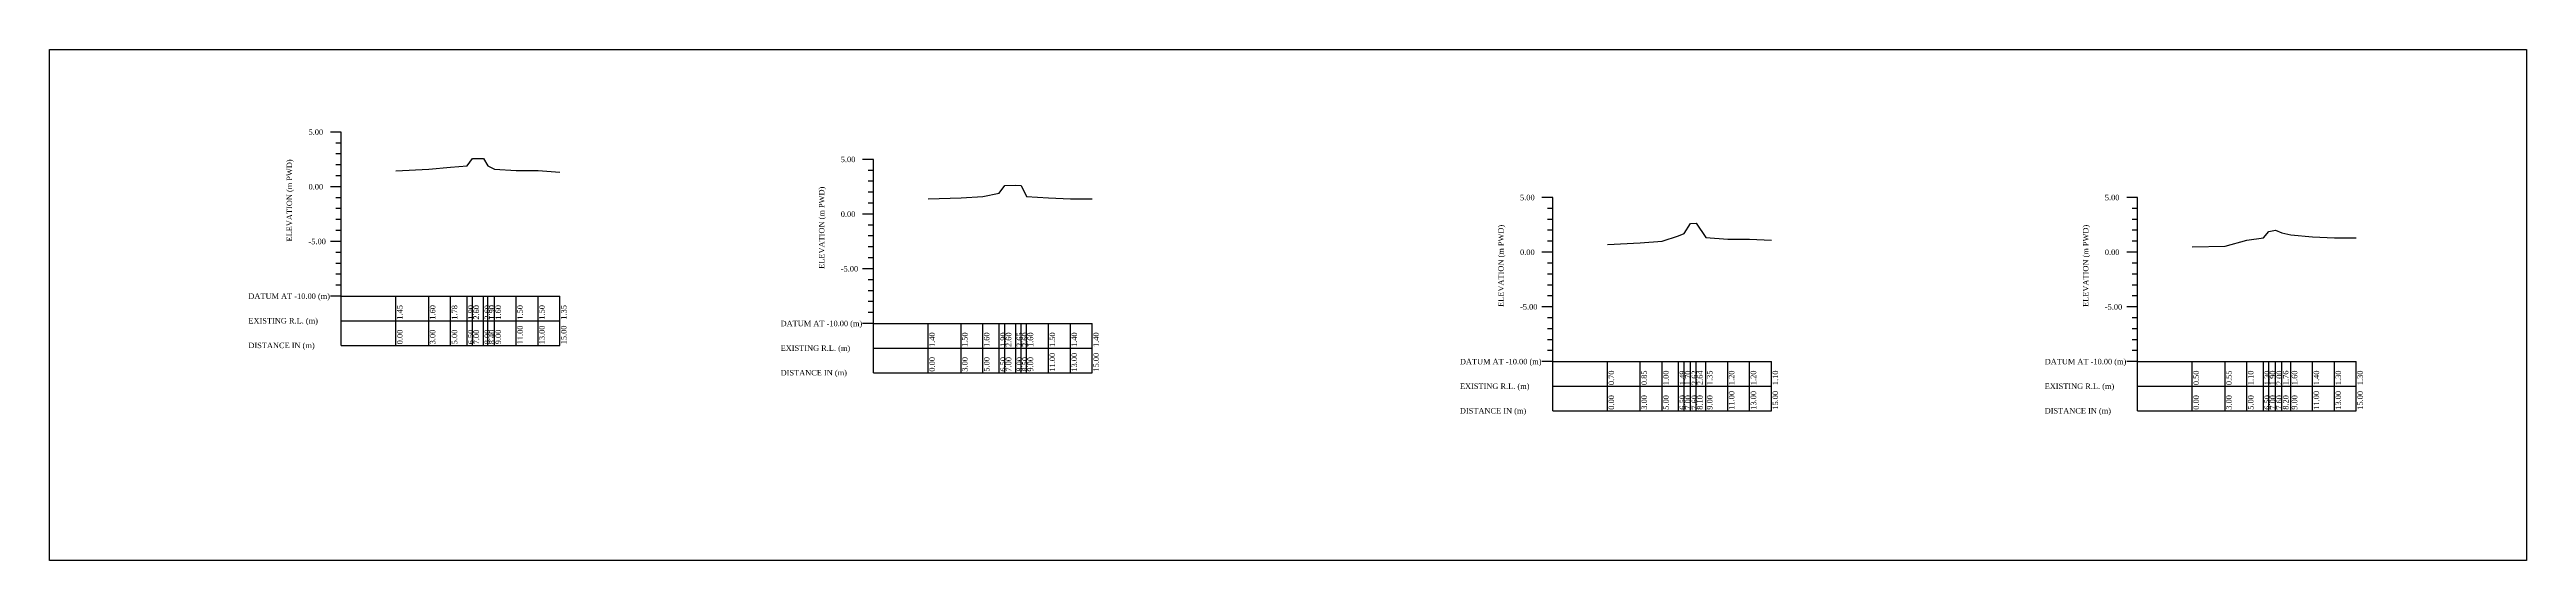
# Model space of a CAD drawing. Header units: metres. Extents: x -148477 to 168932, y -55673 to -2736.
# Drawn here: x -14759 to -14532.4, y -15293.7 to -15247 of the extents above; entities that cross this region are included whole.
import ezdxf

# ---------------------------------------------------------------- set-up
doc = ezdxf.new("R2010")
doc.units = ezdxf.units.M
doc.styles.add('liza', font='times.ttf', dxfattribs={"height": 2})

msp = doc.modelspace()

# ---------------------------------------------------------------- linework, layer by layer
at = {"color": 6, "linetype": 'Continuous', "lineweight": -3, "ltscale": 0.5}
for p, q in [((-14732.304, -15254.5227), (-14733.304, -15254.5227)), ((-14732.304, -15255.5227), (-14732.804, -15255.5227)), ((-14732.304, -15274.0227), (-14732.304, -15254.5227)), ((-14732.304, -15256.5227), (-14732.804, -15256.5227)), ((-14732.304, -15257.5227), (-14732.804, -15257.5227)), ((-14683.6237, -15257.0208), (-14684.6237, -15257.0208)), ((-14683.6237, -15276.5208), (-14683.6237, -15257.0208)), ((-14732.304, -15259.5227), (-14733.304, -15259.5227)), ((-14732.304, -15258.5227), (-14732.804, -15258.5227)), ((-14683.6237, -15258.0208), (-14684.1237, -15258.0208)), ((-14683.6237, -15259.0208), (-14684.1237, -15259.0208)), ((-14683.6237, -15260.0208), (-14684.1237, -15260.0208)), ((-14732.304, -15260.5227), (-14732.804, -15260.5227)), ((-14732.304, -15261.5227), (-14732.804, -15261.5227)), ((-14683.6237, -15262.0208), (-14684.6237, -15262.0208)), ((-14683.6237, -15261.0208), (-14684.1237, -15261.0208)), ((-14621.4943, -15260.503), (-14622.4943, -15260.503)), ((-14621.4943, -15261.503), (-14621.9943, -15261.503)), ((-14621.4943, -15280.003), (-14621.4943, -15260.503)), ((-14568.0079, -15260.503), (-14569.0079, -15260.503)), ((-14568.0079, -15261.503), (-14568.5079, -15261.503)), ((-14568.0079, -15280.003), (-14568.0079, -15260.503)), ((-14732.304, -15264.5227), (-14733.304, -15264.5227)), ((-14732.304, -15262.5227), (-14732.804, -15262.5227)), ((-14732.304, -15263.5227), (-14732.804, -15263.5227)), ((-14683.6237, -15263.0208), (-14684.1237, -15263.0208)), ((-14683.6237, -15264.0208), (-14684.1237, -15264.0208)), ((-14621.4943, -15262.503), (-14621.9943, -15262.503)), ((-14621.4943, -15263.503), (-14621.9943, -15263.503)), ((-14621.4943, -15264.503), (-14621.9943, -15264.503)), ((-14568.0079, -15262.503), (-14568.5079, -15262.503)), ((-14568.0079, -15263.503), (-14568.5079, -15263.503)), ((-14568.0079, -15264.503), (-14568.5079, -15264.503)), ((-14732.304, -15265.5227), (-14732.804, -15265.5227)), ((-14732.304, -15266.5227), (-14732.804, -15266.5227)), ((-14683.6237, -15265.0208), (-14684.1237, -15265.0208)), ((-14683.6237, -15266.0208), (-14684.1237, -15266.0208)), ((-14621.4943, -15265.503), (-14622.4943, -15265.503)), ((-14621.4943, -15266.503), (-14621.9943, -15266.503)), ((-14568.0079, -15265.503), (-14569.0079, -15265.503)), ((-14568.0079, -15266.503), (-14568.5079, -15266.503)), ((-14732.304, -15267.5227), (-14732.804, -15267.5227)), ((-14732.304, -15268.5227), (-14732.804, -15268.5227)), ((-14683.6237, -15267.0208), (-14684.6237, -15267.0208)), ((-14683.6237, -15268.0208), (-14684.1237, -15268.0208)), ((-14683.6237, -15269.0208), (-14684.1237, -15269.0208)), ((-14621.4943, -15267.503), (-14621.9943, -15267.503)), ((-14621.4943, -15268.503), (-14621.9943, -15268.503)), ((-14568.0079, -15267.503), (-14568.5079, -15267.503)), ((-14568.0079, -15268.503), (-14568.5079, -15268.503)), ((-14732.304, -15269.5227), (-14733.304, -15269.5227)), ((-14732.304, -15269.5227), (-14712.304, -15269.5227)), ((-14727.304, -15274.0227), (-14727.304, -15269.5227)), ((-14724.304, -15274.0227), (-14724.304, -15269.5227)), ((-14722.304, -15274.0227), (-14722.304, -15269.5227)), ((-14720.804, -15274.0227), (-14720.804, -15269.5227)), ((-14720.304, -15274.0227), (-14720.304, -15269.5227)), ((-14719.304, -15274.0227), (-14719.304, -15269.5227)), ((-14718.904, -15274.0227), (-14718.904, -15269.5227)), ((-14718.304, -15274.0227), (-14718.304, -15269.5227)), ((-14716.304, -15274.0227), (-14716.304, -15269.5227)), ((-14714.304, -15274.0227), (-14714.304, -15269.5227)), ((-14712.304, -15274.0227), (-14712.304, -15269.5227)), ((-14683.6237, -15270.0208), (-14684.1237, -15270.0208)), ((-14683.6237, -15271.0208), (-14684.1237, -15271.0208)), ((-14621.4943, -15270.503), (-14622.4943, -15270.503)), ((-14621.4943, -15269.503), (-14621.9943, -15269.503)), ((-14621.4943, -15271.503), (-14621.9943, -15271.503)), ((-14568.0079, -15270.503), (-14569.0079, -15270.503)), ((-14568.0079, -15269.503), (-14568.5079, -15269.503)), ((-14568.0079, -15271.503), (-14568.5079, -15271.503)), ((-14732.304, -15271.7727), (-14712.304, -15271.7727)), ((-14683.6237, -15272.0208), (-14684.6237, -15272.0208)), ((-14683.6237, -15272.0208), (-14663.6237, -15272.0208)), ((-14678.6237, -15276.5208), (-14678.6237, -15272.0208)), ((-14675.6237, -15276.5208), (-14675.6237, -15272.0208)), ((-14673.6237, -15276.5208), (-14673.6237, -15272.0208)), ((-14672.1237, -15276.5208), (-14672.1237, -15272.0208)), ((-14671.6237, -15276.5208), (-14671.6237, -15272.0208)), ((-14670.6237, -15276.5208), (-14670.6237, -15272.0208)), ((-14670.1237, -15276.5208), (-14670.1237, -15272.0208)), ((-14669.6237, -15276.5208), (-14669.6237, -15272.0208)), ((-14667.6237, -15276.5208), (-14667.6237, -15272.0208)), ((-14665.6237, -15276.5208), (-14665.6237, -15272.0208)), ((-14663.6237, -15276.5208), (-14663.6237, -15272.0208)), ((-14621.4943, -15272.503), (-14621.9943, -15272.503)), ((-14621.4943, -15273.503), (-14621.9943, -15273.503)), ((-14568.0079, -15272.503), (-14568.5079, -15272.503)), ((-14568.0079, -15273.503), (-14568.5079, -15273.503)), ((-14732.304, -15274.0227), (-14712.304, -15274.0227)), ((-14683.6237, -15274.2708), (-14663.6237, -15274.2708)), ((-14621.4943, -15275.503), (-14622.4943, -15275.503)), ((-14621.4943, -15274.503), (-14621.9943, -15274.503)), ((-14621.4943, -15275.503), (-14601.4943, -15275.503)), ((-14616.4943, -15280.003), (-14616.4943, -15275.503)), ((-14613.4943, -15280.003), (-14613.4943, -15275.503)), ((-14611.4943, -15280.003), (-14611.4943, -15275.503)), ((-14609.9943, -15280.003), (-14609.9943, -15275.503)), ((-14609.4943, -15280.003), (-14609.4943, -15275.503)), ((-14608.8943, -15280.003), (-14608.8943, -15275.503)), ((-14608.3943, -15280.003), (-14608.3943, -15275.503)), ((-14607.4943, -15280.003), (-14607.4943, -15275.503)), ((-14605.4943, -15280.003), (-14605.4943, -15275.503)), ((-14603.4943, -15280.003), (-14603.4943, -15275.503)), ((-14601.4943, -15280.003), (-14601.4943, -15275.503)), ((-14568.0079, -15275.503), (-14569.0079, -15275.503)), ((-14568.0079, -15274.503), (-14568.5079, -15274.503)), ((-14568.0079, -15275.503), (-14548.0079, -15275.503)), ((-14563.0079, -15280.003), (-14563.0079, -15275.503)), ((-14560.0079, -15280.003), (-14560.0079, -15275.503)), ((-14558.0079, -15280.003), (-14558.0079, -15275.503)), ((-14556.5079, -15280.003), (-14556.5079, -15275.503)), ((-14556.0079, -15280.003), (-14556.0079, -15275.503)), ((-14555.4079, -15280.003), (-14555.4079, -15275.503)), ((-14554.8079, -15280.003), (-14554.8079, -15275.503)), ((-14554.0079, -15280.003), (-14554.0079, -15275.503)), ((-14552.0079, -15280.003), (-14552.0079, -15275.503)), ((-14550.0079, -15280.003), (-14550.0079, -15275.503)), ((-14548.0079, -15280.003), (-14548.0079, -15275.503)), ((-14683.6237, -15276.5208), (-14663.6237, -15276.5208)), ((-14621.4943, -15277.753), (-14601.4943, -15277.753)), ((-14568.0079, -15277.753), (-14548.0079, -15277.753)), ((-14621.4943, -15280.003), (-14601.4943, -15280.003)), ((-14568.0079, -15280.003), (-14548.0079, -15280.003))]:
    msp.add_line(p, q, dxfattribs=at)
msp.add_lwpolyline([(-14758.9908, -15246.9799), (-14532.4436, -15246.9799), (-14532.4436, -15293.6796), (-14758.9908, -15293.6796)], close=True, dxfattribs=at)
for points in [[(-14727.304, -15258.0727), (-14724.304, -15257.9227), (-14722.304, -15257.7427), (-14720.804, -15257.6227), (-14720.304, -15256.9227), (-14719.304, -15256.9227), (-14718.904, -15257.6227), (-14718.304, -15257.9227), (-14716.304, -15258.0227), (-14714.304, -15258.0227), (-14712.304, -15258.1727)], [(-14678.6237, -15260.6208), (-14675.6237, -15260.5208), (-14673.6237, -15260.4208), (-14672.1237, -15260.1208), (-14671.6237, -15259.4208), (-14670.6237, -15259.3708), (-14670.1237, -15259.4208), (-14669.6237, -15260.4208), (-14667.6237, -15260.5208), (-14665.6237, -15260.6208), (-14663.6237, -15260.6208)], [(-14616.4943, -15264.803), (-14613.4943, -15264.653), (-14611.4943, -15264.503), (-14609.9943, -15264.013), (-14609.4943, -15263.803), (-14608.8943, -15262.883), (-14608.3943, -15262.863), (-14607.4943, -15264.153), (-14605.4943, -15264.303), (-14603.4943, -15264.303), (-14601.4943, -15264.403)], [(-14563.0079, -15265.003), (-14560.0079, -15264.953), (-14558.0079, -15264.403), (-14556.5079, -15264.203), (-14556.0079, -15263.603), (-14555.4079, -15263.503), (-14554.8079, -15263.743), (-14554.0079, -15263.903), (-14552.0079, -15264.103), (-14550.0079, -15264.203), (-14548.0079, -15264.203)]]:
    msp.add_lwpolyline(points, dxfattribs=at)

# ---------------------------------------------------------------- texts
at = {"color": 6, "linetype": 'Continuous', "lineweight": -3, "ltscale": 0.5, "char_height": 0.5, "attachment_point": 1, "style": 'liza'}
for s, insert, width in [('5.00', (-14735.304, -15254.2727), 2), ('5.00', (-14686.6237, -15256.7708), 2), ('0.00', (-14735.304, -15259.2727), 2), ('0.00', (-14686.6237, -15261.7708), 2), ('5.00', (-14624.4943, -15260.253), 2), ('5.00', (-14571.0079, -15260.253), 2), ('-5.00', (-14735.304, -15264.2727), 2), ('-5.00', (-14686.6237, -15266.7708), 2), ('0.00', (-14624.4943, -15265.253), 2), ('0.00', (-14571.0079, -15265.253), 2), ('DATUM AT -10.00 (m)', (-14740.804, -15269.2727), 7.5), ('EXISTING R.L. (m)', (-14740.804, -15271.5227), 7.5), ('-5.00', (-14624.4943, -15270.253), 2), ('-5.00', (-14571.0079, -15270.253), 2), ('DISTANCE IN (m)', (-14740.804, -15273.7727), 7.5), ('DATUM AT -10.00 (m)', (-14692.1237, -15271.7708), 7.5), ('EXISTING R.L. (m)', (-14692.1237, -15274.0208), 7.5), ('DATUM AT -10.00 (m)', (-14629.9943, -15275.253), 7.5), ('DATUM AT -10.00 (m)', (-14576.5079, -15275.253), 7.5), ('DISTANCE IN (m)', (-14692.1237, -15276.2708), 7.5), ('EXISTING R.L. (m)', (-14629.9943, -15277.503), 7.5), ('EXISTING R.L. (m)', (-14576.5079, -15277.503), 7.5), ('DISTANCE IN (m)', (-14629.9943, -15279.753), 7.5), ('DISTANCE IN (m)', (-14576.5079, -15279.753), 7.5)]:
    msp.add_mtext(s, dxfattribs=dict(at, insert=insert, width=width))
at = {"color": 6, "linetype": 'Continuous', "lineweight": -3, "ltscale": 0.5, "char_height": 0.5, "attachment_point": 1, "rotation": 90, "style": 'liza'}
for s, insert, width in [('ELEVATION (m PWD)', (-14737.304, -15264.5227), 10), ('ELEVATION (m PWD)', (-14688.6237, -15267.0208), 10), ('ELEVATION (m PWD)', (-14626.4943, -15270.503), 10), ('ELEVATION (m PWD)', (-14573.0079, -15270.503), 10), ('1.45', (-14727.204, -15271.6727), 2.15), ('1.60', (-14724.204, -15271.6727), 2.15), ('1.78', (-14722.204, -15271.6727), 2.15), ('1.90', (-14720.704, -15271.6727), 2.15), ('2.60', (-14720.204, -15271.6727), 2.15), ('2.60', (-14719.204, -15271.6727), 2.15), ('1.90', (-14718.804, -15271.6727), 2.15), ('1.60', (-14718.204, -15271.6727), 2.15), ('1.50', (-14716.204, -15271.6727), 2.15), ('1.50', (-14714.204, -15271.6727), 2.15), ('1.35', (-14712.204, -15271.6727), 2.15), ('0.00', (-14727.204, -15273.9227), 2.15), ('3.00', (-14724.204, -15273.9227), 2.15), ('5.00', (-14722.204, -15273.9227), 2.15), ('6.50', (-14720.704, -15273.9227), 2.15), ('7.00', (-14720.204, -15273.9227), 2.15), ('8.00', (-14719.204, -15273.9227), 2.15), ('8.40', (-14718.804, -15273.9227), 2.15), ('9.00', (-14718.204, -15273.9227), 2.15), ('11.00', (-14716.204, -15273.9227), 2.15), ('13.00', (-14714.204, -15273.9227), 2.15), ('15.00', (-14712.204, -15273.9227), 2.15), ('1.40', (-14678.5237, -15274.1708), 2.15), ('1.50', (-14675.5237, -15274.1708), 2.15), ('1.60', (-14673.5237, -15274.1708), 2.15), ('1.90', (-14672.0237, -15274.1708), 2.15), ('2.60', (-14671.5237, -15274.1708), 2.15), ('2.65', (-14670.5237, -15274.1708), 2.15), ('2.60', (-14670.0237, -15274.1708), 2.15), ('1.60', (-14669.5237, -15274.1708), 2.15), ('1.50', (-14667.5237, -15274.1708), 2.15), ('1.40', (-14665.5237, -15274.1708), 2.15), ('1.40', (-14663.5237, -15274.1708), 2.15), ('0.00', (-14678.5237, -15276.4208), 2.15), ('3.00', (-14675.5237, -15276.4208), 2.15), ('5.00', (-14673.5237, -15276.4208), 2.15), ('6.50', (-14672.0237, -15276.4208), 2.15), ('7.00', (-14671.5237, -15276.4208), 2.15), ('8.00', (-14670.5237, -15276.4208), 2.15), ('8.50', (-14670.0237, -15276.4208), 2.15), ('9.00', (-14669.5237, -15276.4208), 2.15), ('11.00', (-14667.5237, -15276.4208), 2.15), ('13.00', (-14665.5237, -15276.4208), 2.15), ('15.00', (-14663.5237, -15276.4208), 2.15), ('0.70', (-14616.3943, -15277.653), 2.15), ('0.85', (-14613.3943, -15277.653), 2.15), ('1.00', (-14611.3943, -15277.653), 2.15), ('1.49', (-14609.8943, -15277.653), 2.15), ('1.70', (-14609.3943, -15277.653), 2.15), ('2.62', (-14608.7943, -15277.653), 2.15), ('2.64', (-14608.2943, -15277.653), 2.15), ('1.35', (-14607.3943, -15277.653), 2.15), ('1.20', (-14605.3943, -15277.653), 2.15), ('11.00', (-14605.3943, -15279.903), 2.15), ('1.20', (-14603.3943, -15277.653), 2.15), ('13.00', (-14603.3943, -15279.903), 2.15), ('1.10', (-14601.3943, -15277.653), 2.15), ('15.00', (-14601.3943, -15279.903), 2.15), ('0.50', (-14562.9079, -15277.653), 2.15), ('0.55', (-14559.9079, -15277.653), 2.15), ('1.10', (-14557.9079, -15277.653), 2.15), ('1.30', (-14556.4079, -15277.653), 2.15), ('1.90', (-14555.9079, -15277.653), 2.15), ('2.00', (-14555.3079, -15277.653), 2.15), ('1.76', (-14554.7079, -15277.653), 2.15), ('1.60', (-14553.9079, -15277.653), 2.15), ('1.40', (-14551.9079, -15277.653), 2.15), ('11.00', (-14551.9079, -15279.903), 2.15), ('1.30', (-14549.9079, -15277.653), 2.15), ('13.00', (-14549.9079, -15279.903), 2.15), ('1.30', (-14547.9079, -15277.653), 2.15), ('15.00', (-14547.9079, -15279.903), 2.15), ('0.00', (-14616.3943, -15279.903), 2.15), ('3.00', (-14613.3943, -15279.903), 2.15), ('5.00', (-14611.3943, -15279.903), 2.15), ('6.50', (-14609.8943, -15279.903), 2.15), ('7.00', (-14609.3943, -15279.903), 2.15), ('7.60', (-14608.7943, -15279.903), 2.15), ('8.10', (-14608.2943, -15279.903), 2.15), ('9.00', (-14607.3943, -15279.903), 2.15), ('0.00', (-14562.9079, -15279.903), 2.15), ('3.00', (-14559.9079, -15279.903), 2.15), ('5.00', (-14557.9079, -15279.903), 2.15), ('6.50', (-14556.4079, -15279.903), 2.15), ('7.00', (-14555.9079, -15279.903), 2.15), ('7.60', (-14555.3079, -15279.903), 2.15), ('8.20', (-14554.7079, -15279.903), 2.15), ('9.00', (-14553.9079, -15279.903), 2.15)]:
    msp.add_mtext(s, dxfattribs=dict(at, insert=insert, width=width))

doc.saveas('drawing.dxf')
